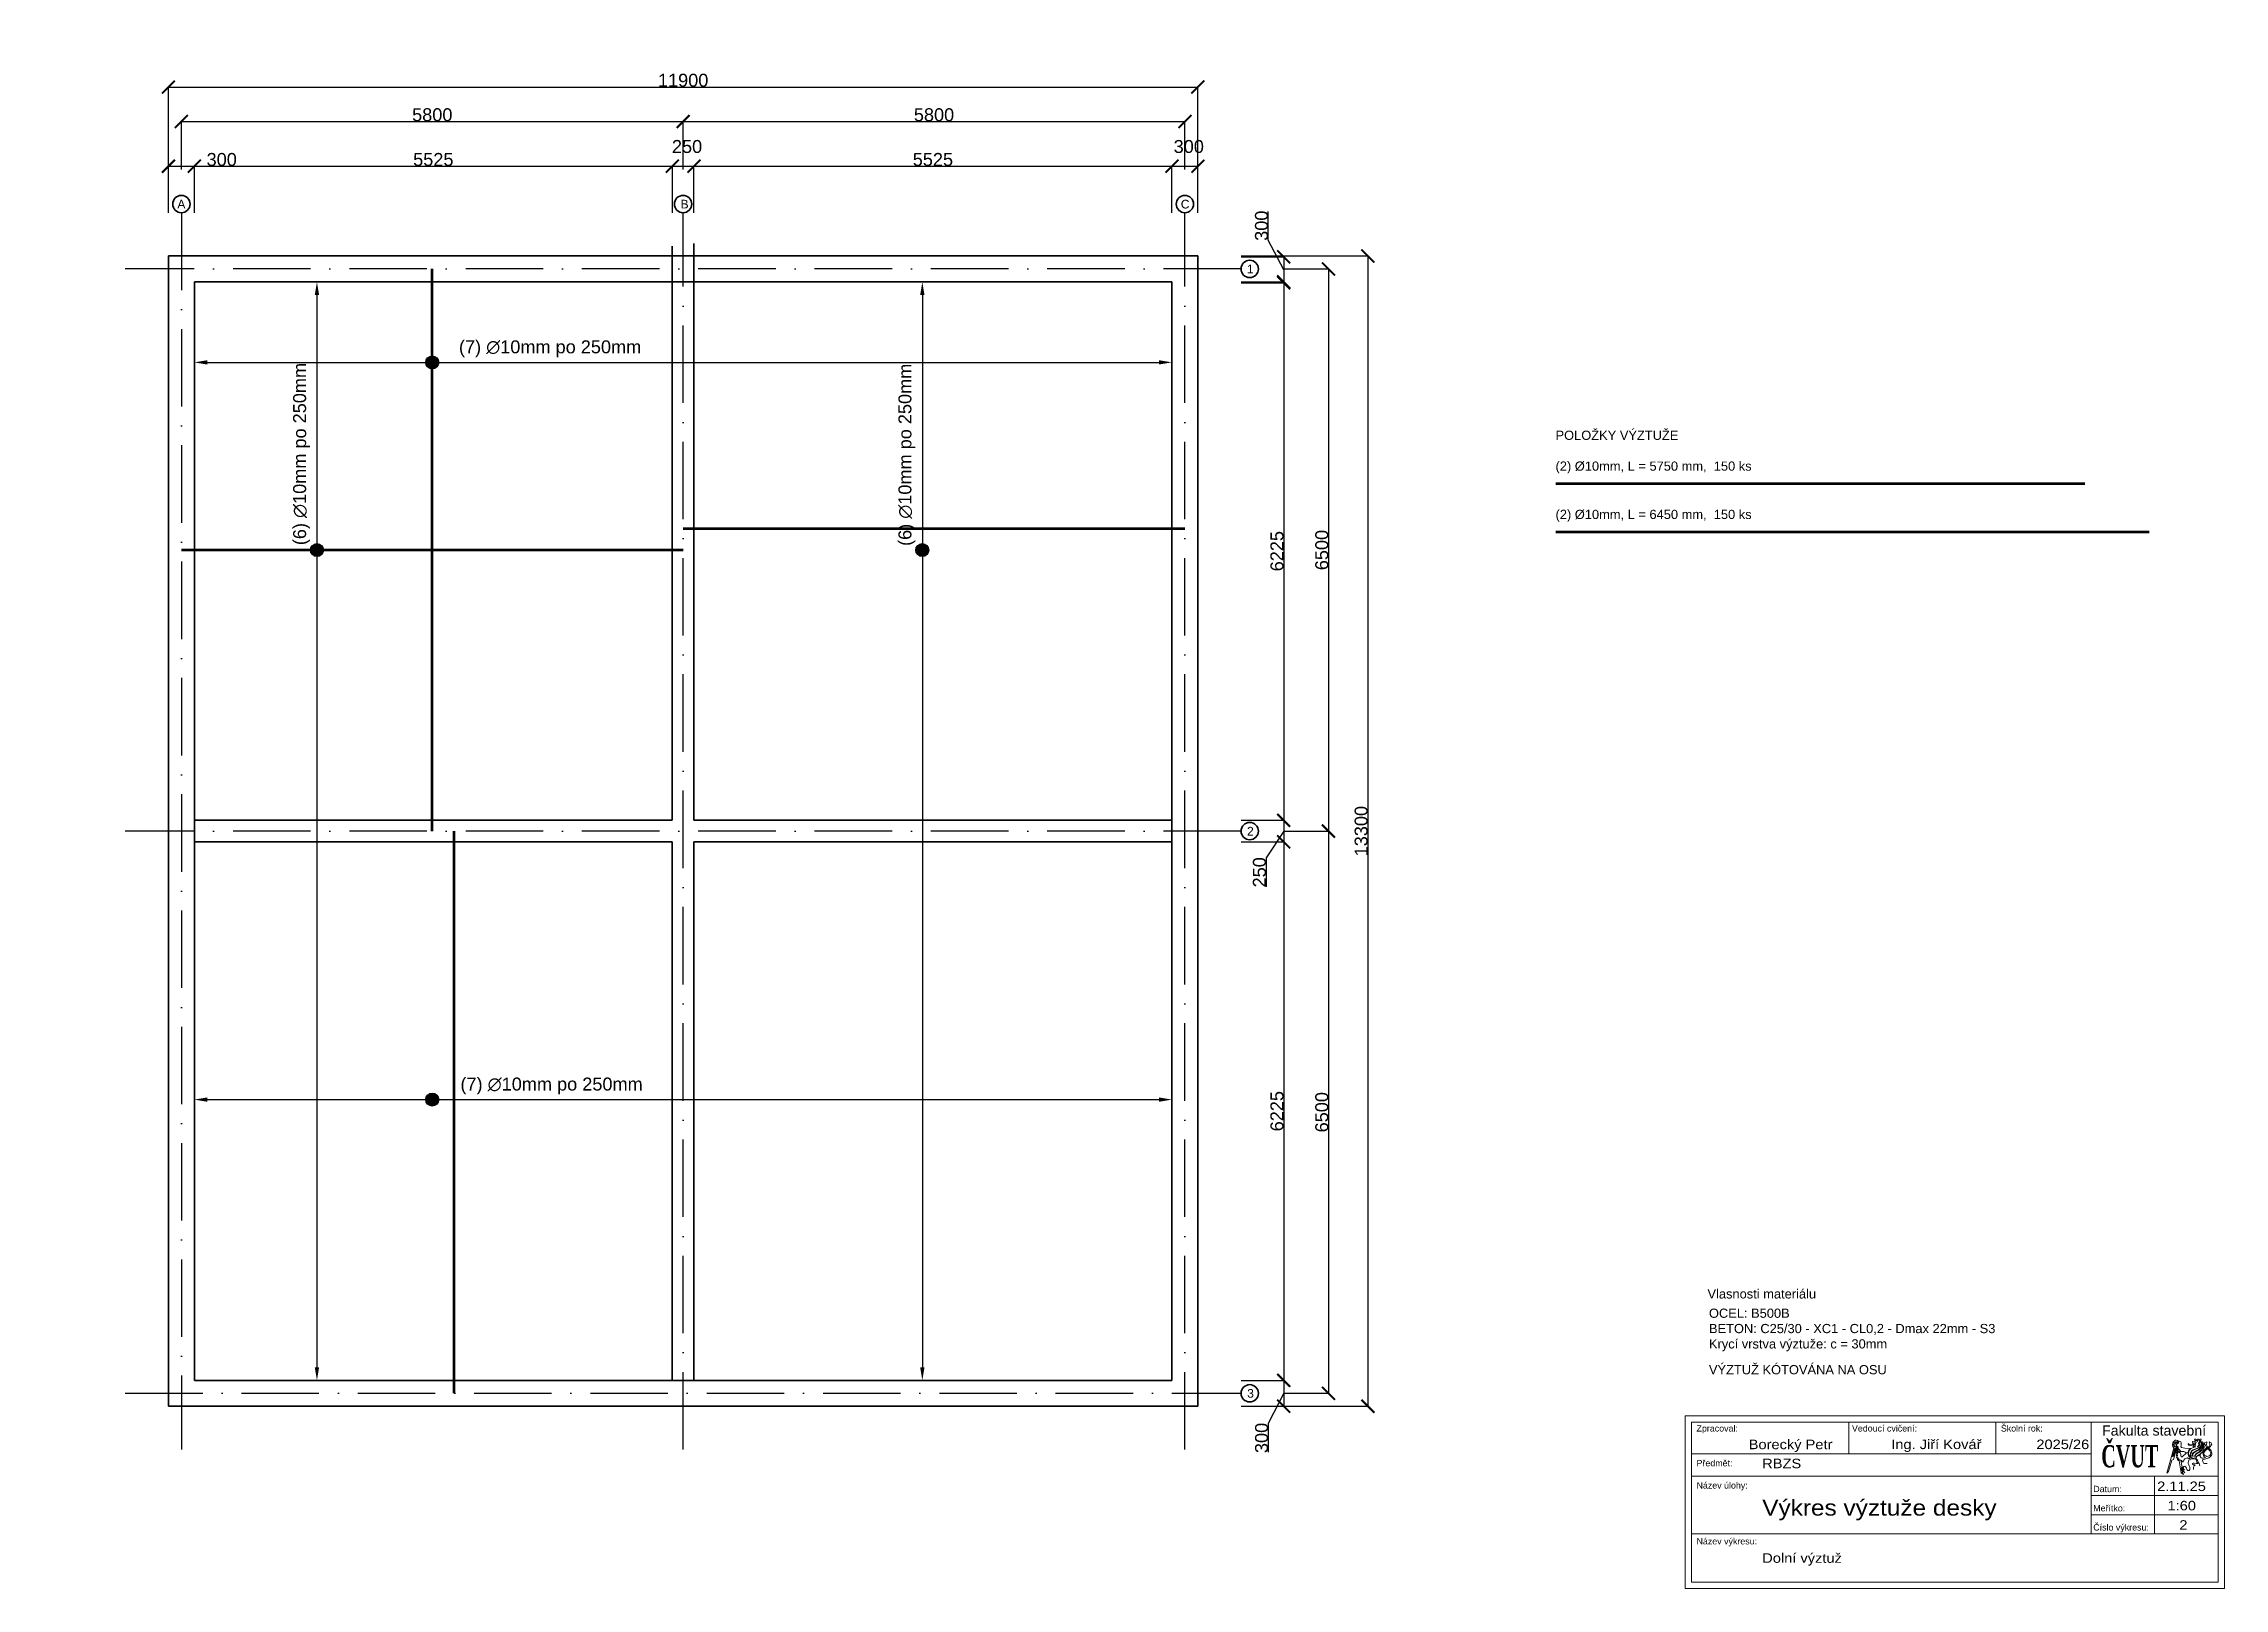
# Paper-space layout 'Rozvržení2' of a CAD drawing. Header units: millimetres. Extents: x 903 to 24600, y 600 to 17390.
# The model-space entities are those that its viewports show. They can reach past a viewport. Long polylines and large blocks are cut down to what shows.
import ezdxf
from ezdxf.enums import TextEntityAlignment as Align

# ---------------------------------------------------------------- set-up
doc = ezdxf.new("R2010")
doc.units = ezdxf.units.MM
doc.linetypes.add('ACAD_ISO10W100', pattern=[18, 12, -3, 0, -3])
for name, color, linetype in [('kóty', 210, 'Continuous'), ('osy', 7, 'ACAD_ISO10W100'), ('ramecek', 80, 'Continuous')]:
    doc.layers.add(name, color=color, linetype=linetype)
for name, color, linetype, lineweight in [('obrys budovi', 7, 'Continuous', 35), ('TENKÁ PLNÁ ČÁRA', 7, 'Continuous', 18), ('Texty', 7, 'Continuous', 15), ('VELMI TLUSTÁ PLNÁ ČÁRA', 1, 'Continuous', 70), ('výztuž', 10, 'Continuous', 70)]:
    doc.layers.add(name, color=color, linetype=linetype, lineweight=lineweight)
doc.layers.get('ramecek').off()
doc.styles.add('osy', font='arial.ttf', dxfattribs={"height": 100})
doc.styles.add('POPIS', font='arial.ttf')
doc.styles.add('SE-STINEM', font='timesbd.ttf')
doc.styles.get("Standard").update_dxf_attribs({"font": 'arial.ttf'})
doc.dimstyles.new('kotyyy', dxfattribs={"dimtxt": 150, "dimasz": 150, "dimexe": 1.25, "dimexo": 500, "dimtad": 1, "dimtxsty": 'Standard', "dimblk": 'ARCHTICK', "dimcen": 2.5, "dimadec": 0, "dimazin": 0, "dimtfac": 1, "dimtmove": 0, "dimatfit": 3, "dimldrblk": 'ARCHTICK', "dimfxl": 1, "dimarcsym": 0})
doc.dimstyles.new('OZNACENI VYZTUZI', dxfattribs={"dimtxt": 150, "dimasz": 150, "dimexe": 1.25, "dimexo": 500, "dimtad": 1, "dimtxsty": 'Standard', "dimcen": 2.5, "dimadec": 0, "dimazin": 0, "dimtfac": 1, "dimtmove": 0, "dimatfit": 3, "dimldrblk": 'ARCHTICK', "dimfxl": 1, "dimarcsym": 0})

psp = doc.layouts.new('Rozvržení2')

# ---------------------------------------------------------------- texts
at = {"layer": 'TENKÁ PLNÁ ČÁRA', "char_height": 100, "attachment_point": 1}
for s, width, heights, insert in [('POLOŽKY VÝZTUŽE', 3479.81, [0], (17332, 13183)), ('(2) %%C10mm, L = 5750 mm,  150 ks ', 2387.06, [123], (17332, 12848)), ('(2) %%C10mm, L = 6450 mm,  150 ks ', 2387.06, [123], (17332, 12323)), ('\\A1;\\pxi-3,l4,t4;OCEL: B500B\\PBETON: C25/30 - XC1 - CL0,2 - Dmax 22mm - S3\\PKrycí vrstva výztuže: c = 30mm', 3815.22, [489], (18899, 3641)), ('\\A1;\\pxi-3,l4,t4;VÝZTUŽ KÓTOVÁNA NA OSU', 3815.22, [0], (18899, 3027))]:
    psp.add_mtext_dynamic_manual_height_columns(s, width=width, gutter_width=12.5, heights=heights, dxfattribs=dict(at, insert=insert))
at = {"layer": 'Texty', "style": 'POPIS'}
for s, height, p in [('Zpracoval:', 69, (18864, 2305)), ('Vedoucí cvičení:', 68.95, (20553, 2305)), ('Školní rok:', 68.95, (22171, 2305)), ('Předmět:', 69, (18864, 1927)), ('Název úlohy:', 68.95, (18864, 1685)), ('Datum:', 69, (23175, 1646)), ('Meřítko:', 69, (23175, 1437)), ('Číslo výkresu:', 68.95, (23175, 1229)), ('Název výkresu:', 68.95, (18864, 1078))]:
    psp.add_text(s, height=height, dxfattribs=at).set_placement(p)
psp.add_text('Fakulta stavební', height=110.32, dxfattribs=at).set_placement((23836, 2261), align=Align.CENTER)
at = {"layer": 'Texty', "style": 'POPIS', "width": 1.1}
for s, height, p in [('Borecký Petr', 103.43, (19431, 2113)), ('Ing. Jiří Kovář', 103.43, (20980, 2114)), ('2025/26', 103.4, (22557, 2114)), ('RBZS', 103.4, (19578, 1906)), ('2.11.25', 103.4, (23869, 1658)), ('Výkres výztuže desky', 172.38, (19578, 1391)), ('1:60', 103.4, (23982, 1448)), ('2', 103, (24111, 1238)), ('Dolní výztuž', 103.43, (19578, 878))]:
    psp.add_text(s, height=height, dxfattribs=at).set_placement(p)
at = {"layer": 'Texty', "style": 'SE-STINEM', "width": 0.6}
psp.add_text('ČVUT', height=241.3, dxfattribs=at).set_placement((23572, 1916), align=Align.CENTER)
at = {"layer": 'Texty', "color": 1, "insert": (18983, 3851), "char_height": 100, "attachment_point": 1}
psp.add_mtext_dynamic_manual_height_columns('Vlasnosti materiálu', width=3479.81, gutter_width=12.5, heights=[0], dxfattribs=at)

msp = doc.modelspace()

# ---------------------------------------------------------------- texts
at = {"layer": 'obrys budovi', "char_height": 100, "attachment_point": 1, "style": 'osy'}
for s, insert in [('A', (27163.76, 13949.483)), ('B', (32981.283, 13949.483)), ('C', (38763.76, 13949.483)), ('1', (39527.876, 13199.483)), ('2', (39529.229, 6699.483)), ('3', (39531.351, 199.483))]:
    msp.add_mtext_dynamic_manual_height_columns(s, width=182.34185, gutter_width=500, heights=[0], dxfattribs=dict(at, insert=insert))

# ---------------------------------------------------------------- blocks, each defined once
blk = doc.blocks.new('_ArchTick')
at = {"color": 0, "linetype": 'ByBlock', "const_width": 0.15}
blk.add_lwpolyline([(-0.5, -0.5), (0.5, 0.5)], dxfattribs=at)
blk = doc.blocks.new('*D35')
at = {"layer": 'Defpoints', "color": 0, "transparency": 16777216}
for p in [(27361, 14338), (27061, 13300), (27361, 13300)]:
    blk.add_point(p, dxfattribs=at)
at = {"layer": 'kóty', "color": 0, "lineweight": -2, "transparency": 16777216}
for p, q in [((27061, 13800), (27061, 14339)), ((27061, 14338), (27361, 14338)), ((27361, 13800), (27361, 14339)), ((27361, 14338), (27843, 14338))]:
    blk.add_line(p, q, dxfattribs=at)
at = {"layer": 'kóty', "color": 0, "lineweight": -2, "transparency": 16777216, "xscale": 150, "yscale": 150, "zscale": 150, "rotation": 180}
blk.add_blockref('_ArchTick', (27061, 14338), dxfattribs=at)
at = {"layer": 'kóty', "color": 0, "lineweight": -2, "transparency": 16777216, "xscale": 150, "yscale": 150, "zscale": 150}
blk.add_blockref('_ArchTick', (27361, 14338), dxfattribs=at)
at = {"layer": 'kóty', "color": 0, "transparency": 16777216, "insert": (27677, 14415), "char_height": 150, "attachment_point": 5}
blk.add_mtext('300', dxfattribs=at)
blk = doc.blocks.new('*D26')
at = {"layer": 'Defpoints', "color": 0, "transparency": 16777216}
for p in [(32886, 14338), (27361, 13300), (32886, 13300)]:
    blk.add_point(p, dxfattribs=at)
at = {"layer": 'kóty', "color": 0, "lineweight": -2, "transparency": 16777216}
for p, q in [((27361, 13800), (27361, 14339)), ((27361, 14338), (32886, 14338)), ((32886, 13800), (32886, 14339))]:
    blk.add_line(p, q, dxfattribs=at)
at = {"layer": 'kóty', "color": 0, "lineweight": -2, "transparency": 16777216, "xscale": 150, "yscale": 150, "zscale": 150, "rotation": 180}
blk.add_blockref('_ArchTick', (27361, 14338), dxfattribs=at)
at = {"layer": 'kóty', "color": 0, "lineweight": -2, "transparency": 16777216, "xscale": 150, "yscale": 150, "zscale": 150}
blk.add_blockref('_ArchTick', (32886, 14338), dxfattribs=at)
at = {"layer": 'kóty', "color": 0, "transparency": 16777216, "insert": (30123, 14415), "char_height": 150, "attachment_point": 5}
blk.add_mtext('5525', dxfattribs=at)
blk = doc.blocks.new('*D27')
at = {"layer": 'Defpoints', "color": 0, "transparency": 16777216}
for p in [(33136, 14338), (32886, 13300), (33136, 13300)]:
    blk.add_point(p, dxfattribs=at)
at = {"layer": 'kóty', "color": 0, "lineweight": -2, "transparency": 16777216}
for p, q in [((32886, 13800), (32886, 14339)), ((32886, 14338), (33136, 14338)), ((33136, 13800), (33136, 14339))]:
    blk.add_line(p, q, dxfattribs=at)
at = {"layer": 'kóty', "color": 0, "lineweight": -2, "transparency": 16777216, "xscale": 150, "yscale": 150, "zscale": 150, "rotation": 180}
blk.add_blockref('_ArchTick', (32886, 14338), dxfattribs=at)
at = {"layer": 'kóty', "color": 0, "lineweight": -2, "transparency": 16777216, "xscale": 150, "yscale": 150, "zscale": 150}
blk.add_blockref('_ArchTick', (33136, 14338), dxfattribs=at)
at = {"layer": 'kóty', "color": 0, "transparency": 16777216, "insert": (33056, 14565), "char_height": 150, "attachment_point": 5}
blk.add_mtext('250', dxfattribs=at)
blk = doc.blocks.new('*D28')
at = {"layer": 'Defpoints', "color": 0, "transparency": 16777216}
for p in [(38661, 14338), (33136, 13300), (38661, 13300)]:
    blk.add_point(p, dxfattribs=at)
at = {"layer": 'kóty', "color": 0, "lineweight": -2, "transparency": 16777216}
for p, q in [((33136, 13800), (33136, 14339)), ((33136, 14338), (38661, 14338)), ((38661, 13800), (38661, 14339))]:
    blk.add_line(p, q, dxfattribs=at)
at = {"layer": 'kóty', "color": 0, "lineweight": -2, "transparency": 16777216, "xscale": 150, "yscale": 150, "zscale": 150, "rotation": 180}
blk.add_blockref('_ArchTick', (33136, 14338), dxfattribs=at)
at = {"layer": 'kóty', "color": 0, "lineweight": -2, "transparency": 16777216, "xscale": 150, "yscale": 150, "zscale": 150}
blk.add_blockref('_ArchTick', (38661, 14338), dxfattribs=at)
at = {"layer": 'kóty', "color": 0, "transparency": 16777216, "insert": (35898, 14415), "char_height": 150, "attachment_point": 5}
blk.add_mtext('5525', dxfattribs=at)
blk = doc.blocks.new('*D29')
at = {"layer": 'Defpoints', "color": 0, "transparency": 16777216}
for p in [(38961, 14338), (38661, 13300), (38961, 13300)]:
    blk.add_point(p, dxfattribs=at)
at = {"layer": 'kóty', "color": 0, "lineweight": -2, "transparency": 16777216}
for p, q in [((38661, 13800), (38661, 14339)), ((38661, 14338), (38961, 14338)), ((38961, 13800), (38961, 14339))]:
    blk.add_line(p, q, dxfattribs=at)
at = {"layer": 'kóty', "color": 0, "lineweight": -2, "transparency": 16777216, "xscale": 150, "yscale": 150, "zscale": 150, "rotation": 180}
blk.add_blockref('_ArchTick', (38661, 14338), dxfattribs=at)
at = {"layer": 'kóty', "color": 0, "lineweight": -2, "transparency": 16777216, "xscale": 150, "yscale": 150, "zscale": 150}
blk.add_blockref('_ArchTick', (38961, 14338), dxfattribs=at)
at = {"layer": 'kóty', "color": 0, "transparency": 16777216, "insert": (38856, 14565), "char_height": 150, "attachment_point": 5}
blk.add_mtext('300', dxfattribs=at)
blk = doc.blocks.new('*D20')
at = {"layer": 'Defpoints', "color": 0, "transparency": 16777216}
for p in [(33011, 14855), (27211, 13800), (33011, 13800)]:
    blk.add_point(p, dxfattribs=at)
at = {"layer": 'kóty', "color": 0, "lineweight": -2, "transparency": 16777216}
for p, q in [((27211, 14300), (27211, 14856)), ((27211, 14855), (33011, 14855)), ((33011, 14300), (33011, 14856))]:
    blk.add_line(p, q, dxfattribs=at)
at = {"layer": 'kóty', "color": 0, "lineweight": -2, "transparency": 16777216, "xscale": 150, "yscale": 150, "zscale": 150, "rotation": 180}
blk.add_blockref('_ArchTick', (27211, 14855), dxfattribs=at)
at = {"layer": 'kóty', "color": 0, "lineweight": -2, "transparency": 16777216, "xscale": 150, "yscale": 150, "zscale": 150}
blk.add_blockref('_ArchTick', (33011, 14855), dxfattribs=at)
at = {"layer": 'kóty', "color": 0, "transparency": 16777216, "insert": (30111, 14932), "char_height": 150, "attachment_point": 5}
blk.add_mtext('5800', dxfattribs=at)
blk = doc.blocks.new('*D21')
at = {"layer": 'Defpoints', "color": 0, "transparency": 16777216}
for p in [(38811, 14855), (33011, 13800), (38811, 13800)]:
    blk.add_point(p, dxfattribs=at)
at = {"layer": 'kóty', "color": 0, "lineweight": -2, "transparency": 16777216}
for p, q in [((33011, 14300), (33011, 14856)), ((33011, 14855), (38811, 14855)), ((38811, 14300), (38811, 14856))]:
    blk.add_line(p, q, dxfattribs=at)
at = {"layer": 'kóty', "color": 0, "lineweight": -2, "transparency": 16777216, "xscale": 150, "yscale": 150, "zscale": 150, "rotation": 180}
blk.add_blockref('_ArchTick', (33011, 14855), dxfattribs=at)
at = {"layer": 'kóty', "color": 0, "lineweight": -2, "transparency": 16777216, "xscale": 150, "yscale": 150, "zscale": 150}
blk.add_blockref('_ArchTick', (38811, 14855), dxfattribs=at)
at = {"layer": 'kóty', "color": 0, "transparency": 16777216, "insert": (35911, 14932), "char_height": 150, "attachment_point": 5}
blk.add_mtext('5800', dxfattribs=at)
blk = doc.blocks.new('*D30')
at = {"layer": 'Defpoints', "color": 0, "transparency": 16777216}
for p in [(38961, 15253), (27061, 13300), (38961, 13300)]:
    blk.add_point(p, dxfattribs=at)
at = {"layer": 'kóty', "color": 0, "lineweight": -2, "transparency": 16777216}
for p, q in [((27061, 13800), (27061, 15255)), ((27061, 15253), (38961, 15253)), ((38961, 13800), (38961, 15255))]:
    blk.add_line(p, q, dxfattribs=at)
at = {"layer": 'kóty', "color": 0, "lineweight": -2, "transparency": 16777216, "xscale": 150, "yscale": 150, "zscale": 150, "rotation": 180}
blk.add_blockref('_ArchTick', (27061, 15253), dxfattribs=at)
at = {"layer": 'kóty', "color": 0, "lineweight": -2, "transparency": 16777216, "xscale": 150, "yscale": 150, "zscale": 150}
blk.add_blockref('_ArchTick', (38961, 15253), dxfattribs=at)
at = {"layer": 'kóty', "color": 0, "transparency": 16777216, "insert": (33011, 15331), "char_height": 150, "attachment_point": 5}
blk.add_mtext('11900', dxfattribs=at)
blk = doc.blocks.new('*D23')
at = {"layer": 'Defpoints', "color": 0, "transparency": 16777216}
for p in [(38961, 13000), (38961, 6775), (39953, 6775)]:
    blk.add_point(p, dxfattribs=at)
at = {"layer": 'kóty', "color": 0, "lineweight": -2, "transparency": 16777216}
for p, q in [((39461, 13000), (39954, 13000)), ((39953, 13000), (39953, 6775)), ((39461, 6775), (39954, 6775))]:
    blk.add_line(p, q, dxfattribs=at)
at = {"layer": 'kóty', "color": 0, "lineweight": -2, "transparency": 16777216, "xscale": 150, "yscale": 150, "zscale": 150}
for p, rotation in [((39953, 13000), 90), ((39953, 6775), 270)]:
    blk.add_blockref('_ArchTick', p, dxfattribs=dict(at, rotation=rotation))
at = {"layer": 'kóty', "color": 0, "transparency": 16777216, "insert": (39876, 9887), "char_height": 150, "attachment_point": 5, "rotation": 90}
blk.add_mtext('6225', dxfattribs=at)
blk = doc.blocks.new('*D24')
at = {"layer": 'Defpoints', "color": 0, "transparency": 16777216}
for p in [(38961, 6775), (38961, 6525), (39953, 6525)]:
    blk.add_point(p, dxfattribs=at)
at = {"layer": 'kóty', "color": 0, "lineweight": -2, "transparency": 16777216}
for p, q in [((39461, 6775), (39954, 6775)), ((39953, 6650), (39750, 6341)), ((39953, 6775), (39953, 6525)), ((39461, 6525), (39954, 6525)), ((39750, 6341), (39750, 6007))]:
    blk.add_line(p, q, dxfattribs=at)
at = {"layer": 'kóty', "color": 0, "lineweight": -2, "transparency": 16777216, "xscale": 150, "yscale": 150, "zscale": 150}
for p, rotation in [((39953, 6775), 90), ((39953, 6525), 270)]:
    blk.add_blockref('_ArchTick', p, dxfattribs=dict(at, rotation=rotation))
at = {"layer": 'kóty', "color": 0, "transparency": 16777216, "insert": (39673, 6174), "char_height": 150, "attachment_point": 5, "rotation": 90}
blk.add_mtext('250', dxfattribs=at)
blk = doc.blocks.new('*D25')
at = {"layer": 'Defpoints', "color": 0, "transparency": 16777216}
for p in [(38961, 6525), (38961, 300), (39953, 300)]:
    blk.add_point(p, dxfattribs=at)
at = {"layer": 'kóty', "color": 0, "lineweight": -2, "transparency": 16777216}
for p, q in [((39461, 6525), (39954, 6525)), ((39953, 6525), (39953, 300)), ((39461, 300), (39954, 300))]:
    blk.add_line(p, q, dxfattribs=at)
at = {"layer": 'kóty', "color": 0, "lineweight": -2, "transparency": 16777216, "xscale": 150, "yscale": 150, "zscale": 150}
for p, rotation in [((39953, 6525), 90), ((39953, 300), 270)]:
    blk.add_blockref('_ArchTick', p, dxfattribs=dict(at, rotation=rotation))
at = {"layer": 'kóty', "color": 0, "transparency": 16777216, "insert": (39876, 3412), "char_height": 150, "attachment_point": 5, "rotation": 90}
blk.add_mtext('6225', dxfattribs=at)
blk = doc.blocks.new('*D34')
at = {"layer": 'Defpoints', "color": 0, "transparency": 16777216}
for p in [(38961, 300), (38961, 0), (39953, 0)]:
    blk.add_point(p, dxfattribs=at)
at = {"layer": 'kóty', "color": 0, "lineweight": -2, "transparency": 16777216}
for p, q in [((39461, 300), (39954, 300)), ((39953, 300), (39953, 0)), ((39461, 0), (39954, 0)), ((39953, 150), (39775, -200)), ((39775, -200), (39775, -532))]:
    blk.add_line(p, q, dxfattribs=at)
at = {"layer": 'kóty', "color": 0, "lineweight": -2, "transparency": 16777216, "xscale": 150, "yscale": 150, "zscale": 150}
for p, rotation in [((39953, 300), 90), ((39953, 0), 270)]:
    blk.add_blockref('_ArchTick', p, dxfattribs=dict(at, rotation=rotation))
at = {"layer": 'kóty', "color": 0, "transparency": 16777216, "insert": (39698, -366), "char_height": 150, "attachment_point": 5, "rotation": 90}
blk.add_mtext('300', dxfattribs=at)
blk = doc.blocks.new('*D22')
at = {"layer": 'Defpoints', "color": 0, "transparency": 16777216}
for p in [(38961, 13290), (38961, 12990), (39953, 12990)]:
    blk.add_point(p, dxfattribs=at)
at = {"layer": 'kóty', "color": 0, "lineweight": -2, "transparency": 16777216}
for p, q in [((39774, 13484), (39774, 13816)), ((39953, 13140), (39774, 13484)), ((39461, 13290), (39954, 13290)), ((39953, 13290), (39953, 12990)), ((39461, 12990), (39954, 12990))]:
    blk.add_line(p, q, dxfattribs=at)
at = {"layer": 'kóty', "color": 0, "lineweight": -2, "transparency": 16777216, "xscale": 150, "yscale": 150, "zscale": 150}
for p, rotation in [((39953, 13290), 90), ((39953, 12990), 270)]:
    blk.add_blockref('_ArchTick', p, dxfattribs=dict(at, rotation=rotation))
at = {"layer": 'kóty', "color": 0, "transparency": 16777216, "insert": (39697, 13650), "char_height": 150, "attachment_point": 5, "rotation": 90}
blk.add_mtext('300', dxfattribs=at)
blk = doc.blocks.new('*D31')
at = {"layer": 'Defpoints', "color": 0, "transparency": 16777216}
for p in [(39461, 13150), (39461, 6650), (40471, 6650)]:
    blk.add_point(p, dxfattribs=at)
at = {"layer": 'kóty', "color": 0, "lineweight": -2, "transparency": 16777216}
for p, q in [((39961, 13150), (40473, 13150)), ((40471, 13150), (40471, 6650)), ((39961, 6650), (40473, 6650))]:
    blk.add_line(p, q, dxfattribs=at)
at = {"layer": 'kóty', "color": 0, "lineweight": -2, "transparency": 16777216, "xscale": 150, "yscale": 150, "zscale": 150}
for p, rotation in [((40471, 13150), 90), ((40471, 6650), 270)]:
    blk.add_blockref('_ArchTick', p, dxfattribs=dict(at, rotation=rotation))
at = {"layer": 'kóty', "color": 0, "transparency": 16777216, "insert": (40394, 9900), "char_height": 150, "attachment_point": 5, "rotation": 90}
blk.add_mtext('6500', dxfattribs=at)
blk = doc.blocks.new('*D32')
at = {"layer": 'Defpoints', "color": 0, "transparency": 16777216}
for p in [(39461, 6650), (39461, 150), (40471, 150)]:
    blk.add_point(p, dxfattribs=at)
at = {"layer": 'kóty', "color": 0, "lineweight": -2, "transparency": 16777216}
for p, q in [((39961, 6650), (40473, 6650)), ((40471, 6650), (40471, 150)), ((39961, 150), (40473, 150))]:
    blk.add_line(p, q, dxfattribs=at)
at = {"layer": 'kóty', "color": 0, "lineweight": -2, "transparency": 16777216, "xscale": 150, "yscale": 150, "zscale": 150}
for p, rotation in [((40471, 6650), 90), ((40471, 150), 270)]:
    blk.add_blockref('_ArchTick', p, dxfattribs=dict(at, rotation=rotation))
at = {"layer": 'kóty', "color": 0, "transparency": 16777216, "insert": (40394, 3400), "char_height": 150, "attachment_point": 5, "rotation": 90}
blk.add_mtext('6500', dxfattribs=at)
blk = doc.blocks.new('*D33')
at = {"layer": 'Defpoints', "color": 0, "transparency": 16777216}
for p in [(38961, 13300), (38961, 0), (40927, 0)]:
    blk.add_point(p, dxfattribs=at)
at = {"layer": 'kóty', "color": 0, "lineweight": -2, "transparency": 16777216}
for p, q in [((39461, 13300), (40928, 13300)), ((40927, 13300), (40927, 0)), ((39461, 0), (40928, 0))]:
    blk.add_line(p, q, dxfattribs=at)
at = {"layer": 'kóty', "color": 0, "lineweight": -2, "transparency": 16777216, "xscale": 150, "yscale": 150, "zscale": 150}
for p, rotation in [((40927, 13300), 90), ((40927, 0), 270)]:
    blk.add_blockref('_ArchTick', p, dxfattribs=dict(at, rotation=rotation))
at = {"layer": 'kóty', "color": 0, "transparency": 16777216, "insert": (40849, 6650), "char_height": 150, "attachment_point": 5, "rotation": 90}
blk.add_mtext('13300', dxfattribs=at)
blk = doc.blocks.new('*D46')
at = {"layer": 'Defpoints', "color": 0, "transparency": 16777216}
for p in [(27361, 13000), (38661, 13000), (38661, 12070)]:
    blk.add_point(p, dxfattribs=at)
at = {"layer": 'kóty', "color": 0, "lineweight": -2, "transparency": 16777216}
for p, q in [((27361, 12500), (27361, 12069)), ((38661, 12500), (38661, 12069)), ((27511, 12070), (38511, 12070))]:
    blk.add_line(p, q, dxfattribs=at)
at = {"layer": 'kóty', "color": 0, "transparency": 16777216}
for points in [[(27511, 12095), (27511, 12045), (27361, 12070)], [(38511, 12095), (38511, 12045), (38661, 12070)]]:
    blk.add_solid(points, dxfattribs=at)
at = {"layer": 'kóty', "color": 0, "transparency": 16777216, "insert": (31473, 12227), "char_height": 150, "attachment_point": 5}
blk.add_mtext('(7) ∅10mm po 250mm ', dxfattribs=at)
blk = doc.blocks.new('*D47')
at = {"layer": 'Defpoints', "color": 0, "transparency": 16777216}
for p in [(27361, 4476), (38661, 4476), (38661, 3546)]:
    blk.add_point(p, dxfattribs=at)
at = {"layer": 'kóty', "color": 0, "lineweight": -2, "transparency": 16777216}
for p, q in [((27361, 3976), (27361, 3545)), ((38661, 3976), (38661, 3545)), ((27511, 3546), (38511, 3546))]:
    blk.add_line(p, q, dxfattribs=at)
at = {"layer": 'kóty', "color": 0, "transparency": 16777216}
for points in [[(27511, 3571), (27511, 3521), (27361, 3546)], [(38511, 3571), (38511, 3521), (38661, 3546)]]:
    blk.add_solid(points, dxfattribs=at)
at = {"layer": 'kóty', "color": 0, "transparency": 16777216, "insert": (31490, 3703), "char_height": 150, "attachment_point": 5}
blk.add_mtext('(7) ∅10mm po 250mm ', dxfattribs=at)
blk = doc.blocks.new('*D48')
at = {"layer": 'Defpoints', "color": 0, "transparency": 16777216}
for p in [(28048, 13000), (28048, 300), (28778, 300)]:
    blk.add_point(p, dxfattribs=at)
at = {"layer": 'kóty', "color": 0, "lineweight": -2, "transparency": 16777216}
for p, q in [((28548, 13000), (28779, 13000)), ((28778, 12850), (28778, 450)), ((28548, 300), (28779, 300))]:
    blk.add_line(p, q, dxfattribs=at)
at = {"layer": 'kóty', "color": 0, "transparency": 16777216}
for points in [[(28753, 12850), (28803, 12850), (28778, 13000)], [(28753, 450), (28803, 450), (28778, 300)]]:
    blk.add_solid(points, dxfattribs=at)
at = {"layer": 'kóty', "color": 0, "transparency": 16777216, "insert": (28600, 11010), "char_height": 150, "attachment_point": 5, "rotation": 90}
blk.add_mtext('(6) ∅10mm po 250mm ', dxfattribs=at)
blk = doc.blocks.new('*D49')
at = {"layer": 'Defpoints', "color": 0, "transparency": 16777216}
for p in [(35046, 13000), (35046, 300), (35776, 300)]:
    blk.add_point(p, dxfattribs=at)
at = {"layer": 'kóty', "color": 0, "lineweight": -2, "transparency": 16777216}
for p, q in [((35546, 13000), (35777, 13000)), ((35776, 12850), (35776, 450)), ((35546, 300), (35777, 300))]:
    blk.add_line(p, q, dxfattribs=at)
at = {"layer": 'kóty', "color": 0, "transparency": 16777216}
for points in [[(35751, 12850), (35801, 12850), (35776, 13000)], [(35751, 450), (35801, 450), (35776, 300)]]:
    blk.add_solid(points, dxfattribs=at)
at = {"layer": 'kóty', "color": 0, "transparency": 16777216, "insert": (35597, 11001), "char_height": 150, "attachment_point": 5, "rotation": 90}
blk.add_mtext('(6) ∅10mm po 250mm ', dxfattribs=at)

# ---------------------------------------------------------------- dimensions: what is measured, and where the dimension line sits
at = {"layer": 'kóty'}
for base, p1, p2, picture, middle in [((38960.6, 15253.32), (27060.6, 13300), (38960.6, 13300), '*D30', (33010.6, 15330.531)), ((33010.6, 14854.91), (27210.6, 13800), (33010.6, 13800), '*D20', (30110.6, 14932.121)), ((27360.6, 14337.856), (27060.6, 13300), (27360.6, 13300), '*D35', (27676.624, 14415.118))]:
    dim = msp.add_linear_dim(base=base, p1=p1, p2=p2, dimstyle='kotyyy', dxfattribs=at)
    dim.commit()
    dim.dimension.update_dxf_attribs({"geometry": picture, "text_midpoint": middle})
for base, p1, p2, picture, middle in [((38810.6, 14854.91), (33010.6, 13800), (38810.6, 13800), '*D21', (35910.6, 14932.121)), ((33135.6, 14337.856), (32885.6, 13300), (33135.6, 13300), '*D27', (33056.225, 14565.067)), ((38960.6, 14337.856), (38660.6, 13300), (38960.6, 13300), '*D29', (38856.225, 14565.118)), ((32885.6, 14337.856), (27360.6, 13300), (32885.6, 13300), '*D26', (30123.1, 14415.067)), ((38660.6, 14337.856), (33135.6, 13300), (38660.6, 13300), '*D28', (35898.1, 14415.067))]:
    dim = msp.add_linear_dim(base=base, p1=p1, p2=p2, dimstyle='kotyyy', override={"dimtmove": 1}, dxfattribs=at)
    dim.commit()
    dim.dimension.update_dxf_attribs({"geometry": picture, "text_midpoint": middle})
for base, p1, p2, picture, middle in [((39953.096, 12990.086), (38960.6, 13290.086), (38960.6, 12990.086), '*D22', (39774.197, 13484.235)), ((39953.096, 6525), (38960.6, 6775), (38960.6, 6525), '*D24', (39749.865, 6340.763)), ((39953.096, 0), (38960.6, 300), (38960.6, 0), '*D34', (39774.822, -200.576))]:
    dim = msp.add_linear_dim(base=base, p1=p1, p2=p2, angle=90, dimstyle='kotyyy', override={"dimtmove": 1}, dxfattribs=at)
    dim.commit()
    dim.dimension.update_dxf_attribs({"geometry": picture, "text_midpoint": middle, "dimtype": 160})
for base, p1, p2, picture, middle in [((40926.759, 0), (38960.6, 13300), (38960.6, 0), '*D33', (40849.497, 6650)), ((40471.391, 6650), (39460.6, 13150), (39460.6, 6650), '*D31', (40394.18, 9900))]:
    dim = msp.add_linear_dim(base=base, p1=p1, p2=p2, angle=90, dimstyle='kotyyy', dxfattribs=at)
    dim.commit()
    dim.dimension.update_dxf_attribs({"geometry": picture, "text_midpoint": middle})
for base, p1, p2, picture, middle in [((38660.6, 12070), (27360.6, 13000), (38660.6, 13000), '*D46', (31472.508, 12226.843)), ((38660.6, 3546.06), (27360.6, 4476.06), (38660.6, 4476.06), '*D47', (31490.414, 3702.903))]:
    dim = msp.add_linear_dim(base=base, p1=p1, p2=p2, text='(7) ∅10mm po 250mm ', dimstyle='OZNACENI VYZTUZI', override={"dimtmove": 2}, dxfattribs=at)
    dim.commit()
    dim.dimension.update_dxf_attribs({"geometry": picture, "text_midpoint": middle, "dimtype": 160})
for base, p1, p2, picture, middle in [((28777.741, 300), (28047.741, 13000), (28047.741, 300), '*D48', (28600.426, 11010.361)), ((35775.611, 300), (35045.611, 13000), (35045.611, 300), '*D49', (35596.709, 11001.263))]:
    dim = msp.add_linear_dim(base=base, p1=p1, p2=p2, angle=90, text='(6) ∅10mm po 250mm ', dimstyle='OZNACENI VYZTUZI', override={"dimtmove": 2}, dxfattribs=at)
    dim.commit()
    dim.dimension.update_dxf_attribs({"geometry": picture, "text_midpoint": middle, "dimtype": 160})
for base, p1, p2, picture, middle in [((39953.096, 6775), (38960.6, 13000), (38960.6, 6775), '*D23', (39875.885, 9887.5)), ((39953.096, 300), (38960.6, 6525), (38960.6, 300), '*D25', (39875.885, 3412.5)), ((40471.391, 150), (39460.6, 6650), (39460.6, 150), '*D32', (40394.18, 3400))]:
    dim = msp.add_linear_dim(base=base, p1=p1, p2=p2, angle=90, dimstyle='kotyyy', override={"dimtmove": 1}, dxfattribs=at)
    dim.commit()
    dim.dimension.update_dxf_attribs({"geometry": picture, "text_midpoint": middle})

# ---------------------------------------------------------------- hatches: boundary and pattern name
at = {"layer": 'kóty'}
h = msp.add_hatch(color=256, dxfattribs=at)
h.dxf.hatch_style = 1
h.paths.add_polyline_path([(30035.6, 12070), (30185.6, 12070, 1)])
h.paths.add_polyline_path([(30185.6, 12070), (30035.6, 12070, 1)])
h = msp.add_hatch(color=256, dxfattribs=at)
h.dxf.hatch_style = 1
h.paths.add_polyline_path([(28702.741, 9900), (28852.741, 9900, 1)])
h.paths.add_polyline_path([(28852.741, 9900), (28702.741, 9900, 1)])
h = msp.add_hatch(color=256, dxfattribs=at)
h.dxf.hatch_style = 1
h.paths.add_polyline_path([(35700.611, 9900), (35850.611, 9900, 1)])
h.paths.add_polyline_path([(35850.611, 9900), (35700.611, 9900, 1)])
h = msp.add_hatch(color=256, dxfattribs=at)
h.dxf.hatch_style = 1
h.paths.add_polyline_path([(30035.6, 3546.06), (30185.6, 3546.06, 1)])
h.paths.add_polyline_path([(30185.6, 3546.06), (30035.6, 3546.06, 1)])

# ---------------------------------------------------------------- linework, layer by layer
for centre in [(30110.6, 12070), (28777.741, 9900), (35775.611, 9900), (30110.6, 3546.06)]:
    msp.add_circle(centre, 75, dxfattribs=at)
at = {"layer": 'obrys budovi'}
for p, q in [((32885.6, 13000), (32885.6, 13413.838)), ((33135.6, 13000), (33135.6, 13446.253)), ((38960.6, 13300), (27060.6, 13300)), ((27060.6, 13300), (27060.6, 0)), ((38960.6, 0), (38960.6, 13300)), ((38660.6, 13000), (27360.6, 13000)), ((27360.6, 13000), (27360.6, 300)), ((38660.6, 300), (38660.6, 13000)), ((27360.6, 300), (38660.6, 300)), ((27060.6, 0), (38960.6, 0)), ((27060.6, 0), (27210.6, 0))]:
    msp.add_line(p, q, dxfattribs=at)
at = {"layer": 'obrys budovi', "linetype": 'ByBlock', "ltscale": 66}
for p, q in [((32885.6, 6775), (32885.6, 13000)), ((33135.6, 6775), (33135.6, 13000)), ((32885.6, 6775), (27360.6, 6775)), ((38660.6, 6775), (33135.6, 6775)), ((32885.6, 6525), (27360.6, 6525)), ((32885.6, 300), (32885.6, 6525)), ((38660.6, 6525), (33135.6, 6525)), ((33135.6, 300), (33135.6, 6525))]:
    msp.add_line(p, q, dxfattribs=at)
at = {"layer": 'obrys budovi'}
for centre in [(27210.6, 13900), (33010.6, 13900), (38810.6, 13900), (39560.6, 13150), (39560.6, 6650), (39560.6, 150)]:
    msp.add_circle(centre, 100, dxfattribs=at)
at = {"layer": 'osy', "ltscale": 66}
for p, q in [((27210.6, 13800), (27210.6, -500)), ((33010.6, -500), (33010.6, 13800)), ((38810.6, -500), (38810.6, 13800)), ((39460.6, 13150), (26560.6, 13150)), ((39460.6, 6650), (26560.6, 6650)), ((26560.6, 150), (39460.6, 150))]:
    msp.add_line(p, q, dxfattribs=at)
at = {"layer": 'výztuž'}
for p, q in [((30110.6, 6650), (30110.6, 13150)), ((33010.6, 10150), (38810.6, 10150)), ((33010.6, 9900), (27210.6, 9900)), ((30360.6, 6650), (30360.6, 150))]:
    msp.add_line(p, q, dxfattribs=at)

msp.set_redraw_order([(e.dxf.handle, doc.entitydb.next_handle()) for e in msp.query("TEXT MTEXT ATTDEF DIMENSION ARC_DIMENSION")])  # texts and dimensions are drawn at this point

# ---------------------------------------------------------------- linework, layer by layer
at = {"layer": 'Texty'}
for p, q in [((20518, 2408), (20518, 2063)), ((22118, 2408), (22118, 2063)), ((23152, 2408), (23152, 1193)), ((24035, 2169), (24040, 2182)), ((24035, 2157), (24035, 2169)), ((24040, 2144), (24035, 2157)), ((24040, 2182), (24047, 2194)), ((24040, 2144), (24047, 2132)), ((24047, 2194), (24066, 2211)), ((24055, 2182), (24047, 2169)), ((24047, 2169), (24047, 2157)), ((24047, 2157), (24057, 2144)), ((24072, 2194), (24055, 2182)), ((24060, 2182), (24055, 2169)), ((24055, 2169), (24055, 2157)), ((24055, 2157), (24062, 2144)), ((24057, 2144), (24080, 2132)), ((24075, 2182), (24060, 2182)), ((24080, 2139), (24062, 2144)), ((24066, 2211), (24077, 2212)), ((24067, 2169), (24077, 2174)), ((24067, 2169), (24077, 2169)), ((24082, 2192), (24072, 2194)), ((24077, 2174), (24072, 2182)), ((24077, 2157), (24072, 2144)), ((24072, 2144), (24085, 2149)), ((24074, 2146), (24074, 2146)), ((24074, 2146), (24074, 2146)), ((24074, 2146), (24075, 2146)), ((24077, 2212), (24090, 2207)), ((24077, 2157), (24085, 2169)), ((24077, 2169), (24077, 2157)), ((24090, 2144), (24080, 2139)), ((24105, 2194), (24082, 2192)), ((24110, 2192), (24082, 2189)), ((24082, 2189), (24085, 2182)), ((24105, 2182), (24085, 2169)), ((24085, 2182), (24105, 2182)), ((24085, 2149), (24095, 2144)), ((24085, 2149), (24090, 2144)), ((24090, 2139), (24085, 2137)), ((24085, 2137), (24095, 2084)), ((24090, 2207), (24097, 2199)), ((24095, 2114), (24090, 2139)), ((24095, 2144), (24097, 2132)), ((24097, 2199), (24110, 2202)), ((24110, 2192), (24105, 2194)), ((24110, 2202), (24127, 2194)), ((24127, 2194), (24130, 2182)), ((24130, 2157), (24127, 2144)), ((24127, 2144), (24135, 2132)), ((24130, 2182), (24130, 2169)), ((24130, 2169), (24130, 2157)), ((24208, 2174), (24208, 2169)), ((24208, 2174), (24213, 2169)), ((24208, 2169), (24210, 2157)), ((24210, 2157), (24230, 2152)), ((24213, 2169), (24223, 2162)), ((24223, 2162), (24235, 2162)), ((24230, 2152), (24248, 2157)), ((24235, 2162), (24278, 2169)), ((24248, 2157), (24278, 2164)), ((24253, 2197), (24283, 2202)), ((24253, 2197), (24258, 2169)), ((24258, 2169), (24273, 2182)), ((24273, 2152), (24260, 2157)), ((24260, 2157), (24260, 2137)), ((24260, 2137), (24270, 2142)), ((24290, 2137), (24265, 2132)), ((24270, 2142), (24278, 2142)), ((24273, 2182), (24290, 2174)), ((24285, 2157), (24273, 2152)), ((24280, 2207), (24275, 2222)), ((24275, 2222), (24288, 2222)), ((24278, 2169), (24290, 2174)), ((24278, 2164), (24288, 2162)), ((24278, 2142), (24290, 2137)), ((24310, 2207), (24280, 2207)), ((24283, 2202), (24283, 2194)), ((24283, 2194), (24285, 2189)), ((24285, 2189), (24298, 2189)), ((24288, 2162), (24285, 2157)), ((24288, 2222), (24293, 2214)), ((24293, 2214), (24303, 2214)), ((24298, 2189), (24303, 2194)), ((24303, 2214), (24308, 2222)), ((24303, 2194), (24310, 2207)), ((24303, 2137), (24313, 2144)), ((24308, 2222), (24320, 2222)), ((24313, 2144), (24323, 2157)), ((24313, 2144), (24328, 2157)), ((24318, 2177), (24323, 2182)), ((24323, 2169), (24318, 2177)), ((24320, 2222), (24323, 2214)), ((24323, 2214), (24330, 2214)), ((24343, 2207), (24323, 2207)), ((24333, 2194), (24323, 2207)), ((24323, 2182), (24333, 2194)), ((24323, 2177), (24333, 2182)), ((24328, 2169), (24323, 2177)), ((24323, 2157), (24323, 2169)), ((24323, 2132), (24338, 2144)), ((24328, 2157), (24328, 2169)), ((24330, 2214), (24335, 2222)), ((24333, 2182), (24338, 2194)), ((24335, 2222), (24348, 2222)), ((24335, 2202), (24360, 2194)), ((24338, 2194), (24335, 2202)), ((24345, 2144), (24335, 2132)), ((24345, 2157), (24338, 2144)), ((24348, 2222), (24343, 2207)), ((24348, 2169), (24345, 2157)), ((24350, 2157), (24345, 2144)), ((24348, 2194), (24353, 2182)), ((24348, 2194), (24348, 2182)), ((24348, 2182), (24348, 2169)), ((24353, 2169), (24350, 2157)), ((24353, 2182), (24353, 2169)), ((24353, 2132), (24358, 2144)), ((24358, 2144), (24360, 2157)), ((24358, 2132), (24363, 2144)), ((24368, 2182), (24360, 2194)), ((24360, 2157), (24363, 2169)), ((24365, 2177), (24363, 2177)), ((24363, 2169), (24363, 2177)), ((24363, 2144), (24365, 2157)), ((24368, 2169), (24365, 2177)), ((24365, 2157), (24368, 2169)), ((24368, 2144), (24365, 2132)), ((24375, 2169), (24368, 2182)), ((24371, 2156), (24368, 2144)), ((24370, 2132), (24373, 2144)), ((24373, 2144), (24371, 2156)), ((24378, 2157), (24375, 2169)), ((24380, 2144), (24378, 2157)), ((24380, 2132), (24380, 2144)), ((24383, 2169), (24385, 2182)), ((24393, 2157), (24383, 2169)), ((24385, 2182), (24410, 2194)), ((24405, 2127), (24393, 2157)), ((24408, 2182), (24405, 2169)), ((24405, 2169), (24405, 2162)), ((24405, 2162), (24415, 2137)), ((24415, 2137), (24405, 2127)), ((24410, 2194), (24408, 2182)), ((24435, 2144), (24423, 2132)), ((24435, 2194), (24440, 2182)), ((24435, 2194), (24455, 2182)), ((24443, 2157), (24435, 2144)), ((24448, 2144), (24435, 2132)), ((24440, 2182), (24443, 2169)), ((24443, 2169), (24443, 2157)), ((24455, 2157), (24448, 2144)), ((24455, 2182), (24463, 2169)), ((24463, 2169), (24455, 2157)), ((18808, 2063), (23152, 2063)), ((24050, 2124), (23975, 1851)), ((23992, 1871), (24030, 1994)), ((24030, 1994), (24047, 2001)), ((24037, 2032), (24060, 2119)), ((24042, 2032), (24037, 2032)), ((24067, 2114), (24042, 2032)), ((24047, 2132), (24072, 2119)), ((24047, 2001), (24072, 2092)), ((24060, 2119), (24050, 2124)), ((24072, 2092), (24067, 2114)), ((24072, 2119), (24080, 2072)), ((24075, 2044), (24085, 2057)), ((24090, 2049), (24075, 2044)), ((24090, 2082), (24080, 2132)), ((24080, 2072), (24090, 2082)), ((24080, 2062), (24082, 2069)), ((24095, 2069), (24080, 2062)), ((24080, 2022), (24082, 2032)), ((24090, 2024), (24080, 2022)), ((24082, 2069), (24110, 2082)), ((24082, 2032), (24090, 2044)), ((24085, 2057), (24095, 2069)), ((24087, 2024), (24107, 1997)), ((24087, 2024), (24090, 1999)), ((24090, 2044), (24090, 2049)), ((24097, 2019), (24090, 2024)), ((24090, 1999), (24107, 1987)), ((24105, 2107), (24095, 2114)), ((24095, 2084), (24107, 2087)), ((24097, 2119), (24097, 2132)), ((24112, 2107), (24097, 2119)), ((24102, 2007), (24097, 2019)), ((24110, 1999), (24102, 2007)), ((24107, 2087), (24105, 2107)), ((24107, 1997), (24125, 1992)), ((24107, 1987), (24132, 1856)), ((24110, 2082), (24122, 2069)), ((24122, 1994), (24110, 1999)), ((24122, 2099), (24112, 2107)), ((24115, 2094), (24122, 2099)), ((24122, 2087), (24115, 2094)), ((24160, 2089), (24122, 2087)), ((24122, 2069), (24125, 2057)), ((24135, 1989), (24122, 1994)), ((24125, 2057), (24127, 2044)), ((24125, 1992), (24140, 1917)), ((24127, 2044), (24130, 2032)), ((24140, 1917), (24127, 1899)), ((24127, 1899), (24127, 1892)), ((24130, 2032), (24140, 2027)), ((24135, 2132), (24172, 2124)), ((24142, 1982), (24135, 1989)), ((24137, 1894), (24155, 1907)), ((24140, 1907), (24137, 1894)), ((24140, 2027), (24145, 2032)), ((24152, 1919), (24140, 1907)), ((24142, 1974), (24142, 1982)), ((24142, 1974), (24152, 1974)), ((24145, 2032), (24157, 2044)), ((24160, 1907), (24147, 1894)), ((24152, 1974), (24157, 1982)), ((24160, 1924), (24152, 1919)), ((24155, 1907), (24160, 1907)), ((24157, 2044), (24172, 2057)), ((24157, 1982), (24160, 1994)), ((24175, 2082), (24160, 2089)), ((24160, 1994), (24172, 2007)), ((24172, 1927), (24160, 1924)), ((24172, 2124), (24228, 2119)), ((24185, 2069), (24172, 2057)), ((24172, 2007), (24197, 2019)), ((24172, 1927), (24182, 1919)), ((24175, 2082), (24185, 2072)), ((24182, 1919), (24187, 1907)), ((24185, 2069), (24205, 2077)), ((24185, 2072), (24205, 2077)), ((24185, 2072), (24185, 2069)), ((24187, 1907), (24192, 1894)), ((24197, 2019), (24215, 2007)), ((24208, 2082), (24205, 2077)), ((24205, 2077), (24205, 2069)), ((24205, 2069), (24205, 2057)), ((24205, 2057), (24210, 2044)), ((24205, 1969), (24210, 1982)), ((24208, 1957), (24205, 1969)), ((24210, 2094), (24208, 2082)), ((24213, 1944), (24208, 1957)), ((24218, 2107), (24210, 2094)), ((24213, 2082), (24210, 2069)), ((24210, 2069), (24213, 2057)), ((24210, 2044), (24215, 2032)), ((24210, 1982), (24215, 1994)), ((24215, 2094), (24213, 2082)), ((24213, 2057), (24218, 2044)), ((24218, 1932), (24213, 1944)), ((24223, 2107), (24215, 2094)), ((24233, 2019), (24215, 2032)), ((24215, 2007), (24233, 2019)), ((24215, 1994), (24243, 2007)), ((24228, 2119), (24218, 2107)), ((24218, 2044), (24223, 2032)), ((24223, 1919), (24218, 1932)), ((24235, 2119), (24223, 2107)), ((24223, 2032), (24248, 2019)), ((24225, 1907), (24223, 1919)), ((24225, 1894), (24225, 1907)), ((24230, 2057), (24233, 2069)), ((24233, 2044), (24230, 2057)), ((24233, 2069), (24235, 2082)), ((24240, 2032), (24233, 2044)), ((24265, 2132), (24235, 2119)), ((24235, 2082), (24243, 2094)), ((24238, 2069), (24235, 2057)), ((24235, 2057), (24238, 2044)), ((24243, 2082), (24238, 2069)), ((24238, 2044), (24240, 2032)), ((24243, 2094), (24260, 2107)), ((24250, 2094), (24243, 2082)), ((24243, 2007), (24285, 2007)), ((24248, 2019), (24285, 2007)), ((24273, 2107), (24250, 2094)), ((24253, 2057), (24255, 2069)), ((24253, 2044), (24253, 2057)), ((24260, 2032), (24253, 2044)), ((24255, 2069), (24270, 2082)), ((24255, 1957), (24260, 1962)), ((24255, 1949), (24255, 1957)), ((24265, 1944), (24255, 1949)), ((24258, 2057), (24263, 2069)), ((24258, 2044), (24258, 2057)), ((24260, 2032), (24258, 2044)), ((24260, 2107), (24298, 2119)), ((24260, 1962), (24273, 1962)), ((24263, 2069), (24280, 2082)), ((24263, 1907), (24265, 1919)), ((24263, 1894), (24263, 1907)), ((24283, 1944), (24265, 1944)), ((24265, 1919), (24273, 1932)), ((24270, 2082), (24293, 2094)), ((24273, 2107), (24308, 2119)), ((24273, 1962), (24298, 1957)), ((24273, 1932), (24283, 1944)), ((24285, 2057), (24278, 2044)), ((24278, 2044), (24278, 2032)), ((24278, 2032), (24280, 2024)), ((24280, 2082), (24328, 2107)), ((24280, 2024), (24283, 2032)), ((24283, 2044), (24290, 2057)), ((24283, 2032), (24283, 2044)), ((24298, 2069), (24285, 2057)), ((24285, 2007), (24288, 2019)), ((24298, 1994), (24285, 2007)), ((24288, 2019), (24298, 2032)), ((24290, 2057), (24310, 2069)), ((24293, 2094), (24315, 2107)), ((24293, 2019), (24300, 2032)), ((24293, 2007), (24293, 2019)), ((24308, 1994), (24293, 2007)), ((24298, 2119), (24323, 2132)), ((24323, 2082), (24298, 2069)), ((24298, 2032), (24313, 2044)), ((24300, 1982), (24298, 1994)), ((24298, 1974), (24300, 1982)), ((24300, 1969), (24298, 1974)), ((24298, 1957), (24310, 1957)), ((24323, 2044), (24300, 2032)), ((24310, 1967), (24300, 1969)), ((24308, 2119), (24335, 2132)), ((24313, 1982), (24308, 1994)), ((24310, 2069), (24333, 2082)), ((24320, 1969), (24310, 1967)), ((24310, 1957), (24323, 1962)), ((24313, 2044), (24330, 2057)), ((24320, 1969), (24313, 1982)), ((24315, 2107), (24335, 2119)), ((24323, 1962), (24320, 1969)), ((24338, 2094), (24323, 2082)), ((24340, 2057), (24323, 2044)), ((24325, 1957), (24323, 1962)), ((24328, 1944), (24325, 1957)), ((24328, 2107), (24345, 2119)), ((24335, 1932), (24328, 1944)), ((24330, 2057), (24348, 2069)), ((24333, 2082), (24348, 2094)), ((24335, 2119), (24353, 2132)), ((24353, 2107), (24338, 2094)), ((24338, 2044), (24340, 2057)), ((24338, 2032), (24338, 2044)), ((24348, 2019), (24338, 2032)), ((24345, 2119), (24358, 2132)), ((24348, 2094), (24360, 2107)), ((24348, 2069), (24360, 2082)), ((24360, 2014), (24348, 2019)), ((24360, 2119), (24353, 2107)), ((24365, 2132), (24360, 2119)), ((24360, 2107), (24365, 2119)), ((24360, 2082), (24368, 2094)), ((24373, 2014), (24360, 2014)), ((24398, 2007), (24363, 1999)), ((24363, 1999), (24363, 1994)), ((24363, 1994), (24365, 1982)), ((24365, 2119), (24370, 2132)), ((24370, 2082), (24365, 2069)), ((24365, 2069), (24368, 2057)), ((24365, 1982), (24368, 1969)), ((24368, 2094), (24373, 2107)), ((24368, 2057), (24373, 2044)), ((24368, 1969), (24373, 1962)), ((24375, 2094), (24370, 2082)), ((24373, 2107), (24378, 2119)), ((24373, 2044), (24378, 2032)), ((24385, 2019), (24373, 2014)), ((24373, 1962), (24385, 1957)), ((24385, 2107), (24375, 2094)), ((24378, 2119), (24380, 2132)), ((24378, 2069), (24380, 2082)), ((24380, 2057), (24378, 2069)), ((24378, 2032), (24393, 2022)), ((24380, 2082), (24390, 2094)), ((24385, 2044), (24380, 2057)), ((24398, 2119), (24385, 2107)), ((24398, 2039), (24385, 2044)), ((24393, 2022), (24385, 2019)), ((24385, 1957), (24413, 1957)), ((24390, 2094), (24403, 2107)), ((24423, 2132), (24398, 2119)), ((24410, 2032), (24398, 2039)), ((24430, 2019), (24398, 2007)), ((24403, 2107), (24418, 2119)), ((24435, 2039), (24410, 2032)), ((24418, 2119), (24435, 2132)), ((24420, 2114), (24433, 2122)), ((24420, 2114), (24430, 2107)), ((24430, 2107), (24443, 2094)), ((24448, 2032), (24430, 2019)), ((24433, 2122), (24448, 2107)), ((24443, 2044), (24435, 2039)), ((24443, 2094), (24450, 2082)), ((24450, 2057), (24443, 2044)), ((24448, 2107), (24455, 2094)), ((24460, 2044), (24448, 2032)), ((24450, 2082), (24453, 2069)), ((24453, 2069), (24450, 2057)), ((24455, 2094), (24460, 2082)), ((24460, 2082), (24463, 2069)), ((24463, 2057), (24460, 2044)), ((24463, 2069), (24463, 2057)), ((18808, 1819), (24531, 1819)), ((23842, 1819), (23842, 1193)), ((23975, 1851), (23992, 1871)), ((24127, 1892), (24140, 1892)), ((24132, 1856), (24155, 1839)), ((24140, 1892), (24135, 1882)), ((24135, 1882), (24137, 1874)), ((24137, 1874), (24142, 1882)), ((24147, 1894), (24140, 1882)), ((24140, 1882), (24145, 1882)), ((24142, 1882), (24145, 1879)), ((24145, 1879), (24142, 1856)), ((24142, 1856), (24147, 1861)), ((24145, 1882), (24155, 1894)), ((24152, 1882), (24147, 1869)), ((24147, 1869), (24160, 1869)), ((24147, 1861), (24155, 1839)), ((24165, 1894), (24152, 1882)), ((24155, 1894), (24165, 1894)), ((24160, 1869), (24170, 1856)), ((24192, 1894), (24202, 1882)), ((24202, 1882), (24218, 1882)), ((24218, 1882), (24225, 1894)), ((23152, 1610), (24531, 1610)), ((18808, 1193), (24531, 1193)), ((23152, 1401), (24531, 1401))]:
    psp.add_line(p, q, dxfattribs=at)
for points in [[(18739, 600), (24600, 600), (24600, 2477), (18739, 2477)], [(18808, 669), (24531, 669), (24531, 2408), (18808, 2408)]]:
    psp.add_lwpolyline(points, close=True, dxfattribs=at)
at = {"layer": 'VELMI TLUSTÁ PLNÁ ČÁRA'}
for p, q in [((17334, 12608), (19984, 12608)), ((17334, 12083), (19984, 12083))]:
    psp.add_line(p, q, dxfattribs=at)
at = {"layer": 'výztuž'}
for p, q in [((17334, 12608), (20734, 12608)), ((17334, 12608), (23084, 12608)), ((17334, 12083), (23784, 12083)), ((17334, 12083), (20734, 12083)), ((17334, 12083), (23084, 12083))]:
    psp.add_line(p, q, dxfattribs=at)

psp.set_redraw_order([(e.dxf.handle, doc.entitydb.next_handle()) for e in psp.query("TEXT MTEXT ATTDEF DIMENSION ARC_DIMENSION")])  # texts and dimensions are drawn at this point

# ---------------------------------------------------------------- viewports
at = {"layer": 'ramecek', "view_target_point": (20254.857, 6652.912)}
psp.add_viewport(center=(8613, 9322), size=(15419, 16136.8), view_center_point=(13565.259, 519.981), view_height=17166.3728, dxfattribs=at)

doc.saveas('drawing.dxf')
